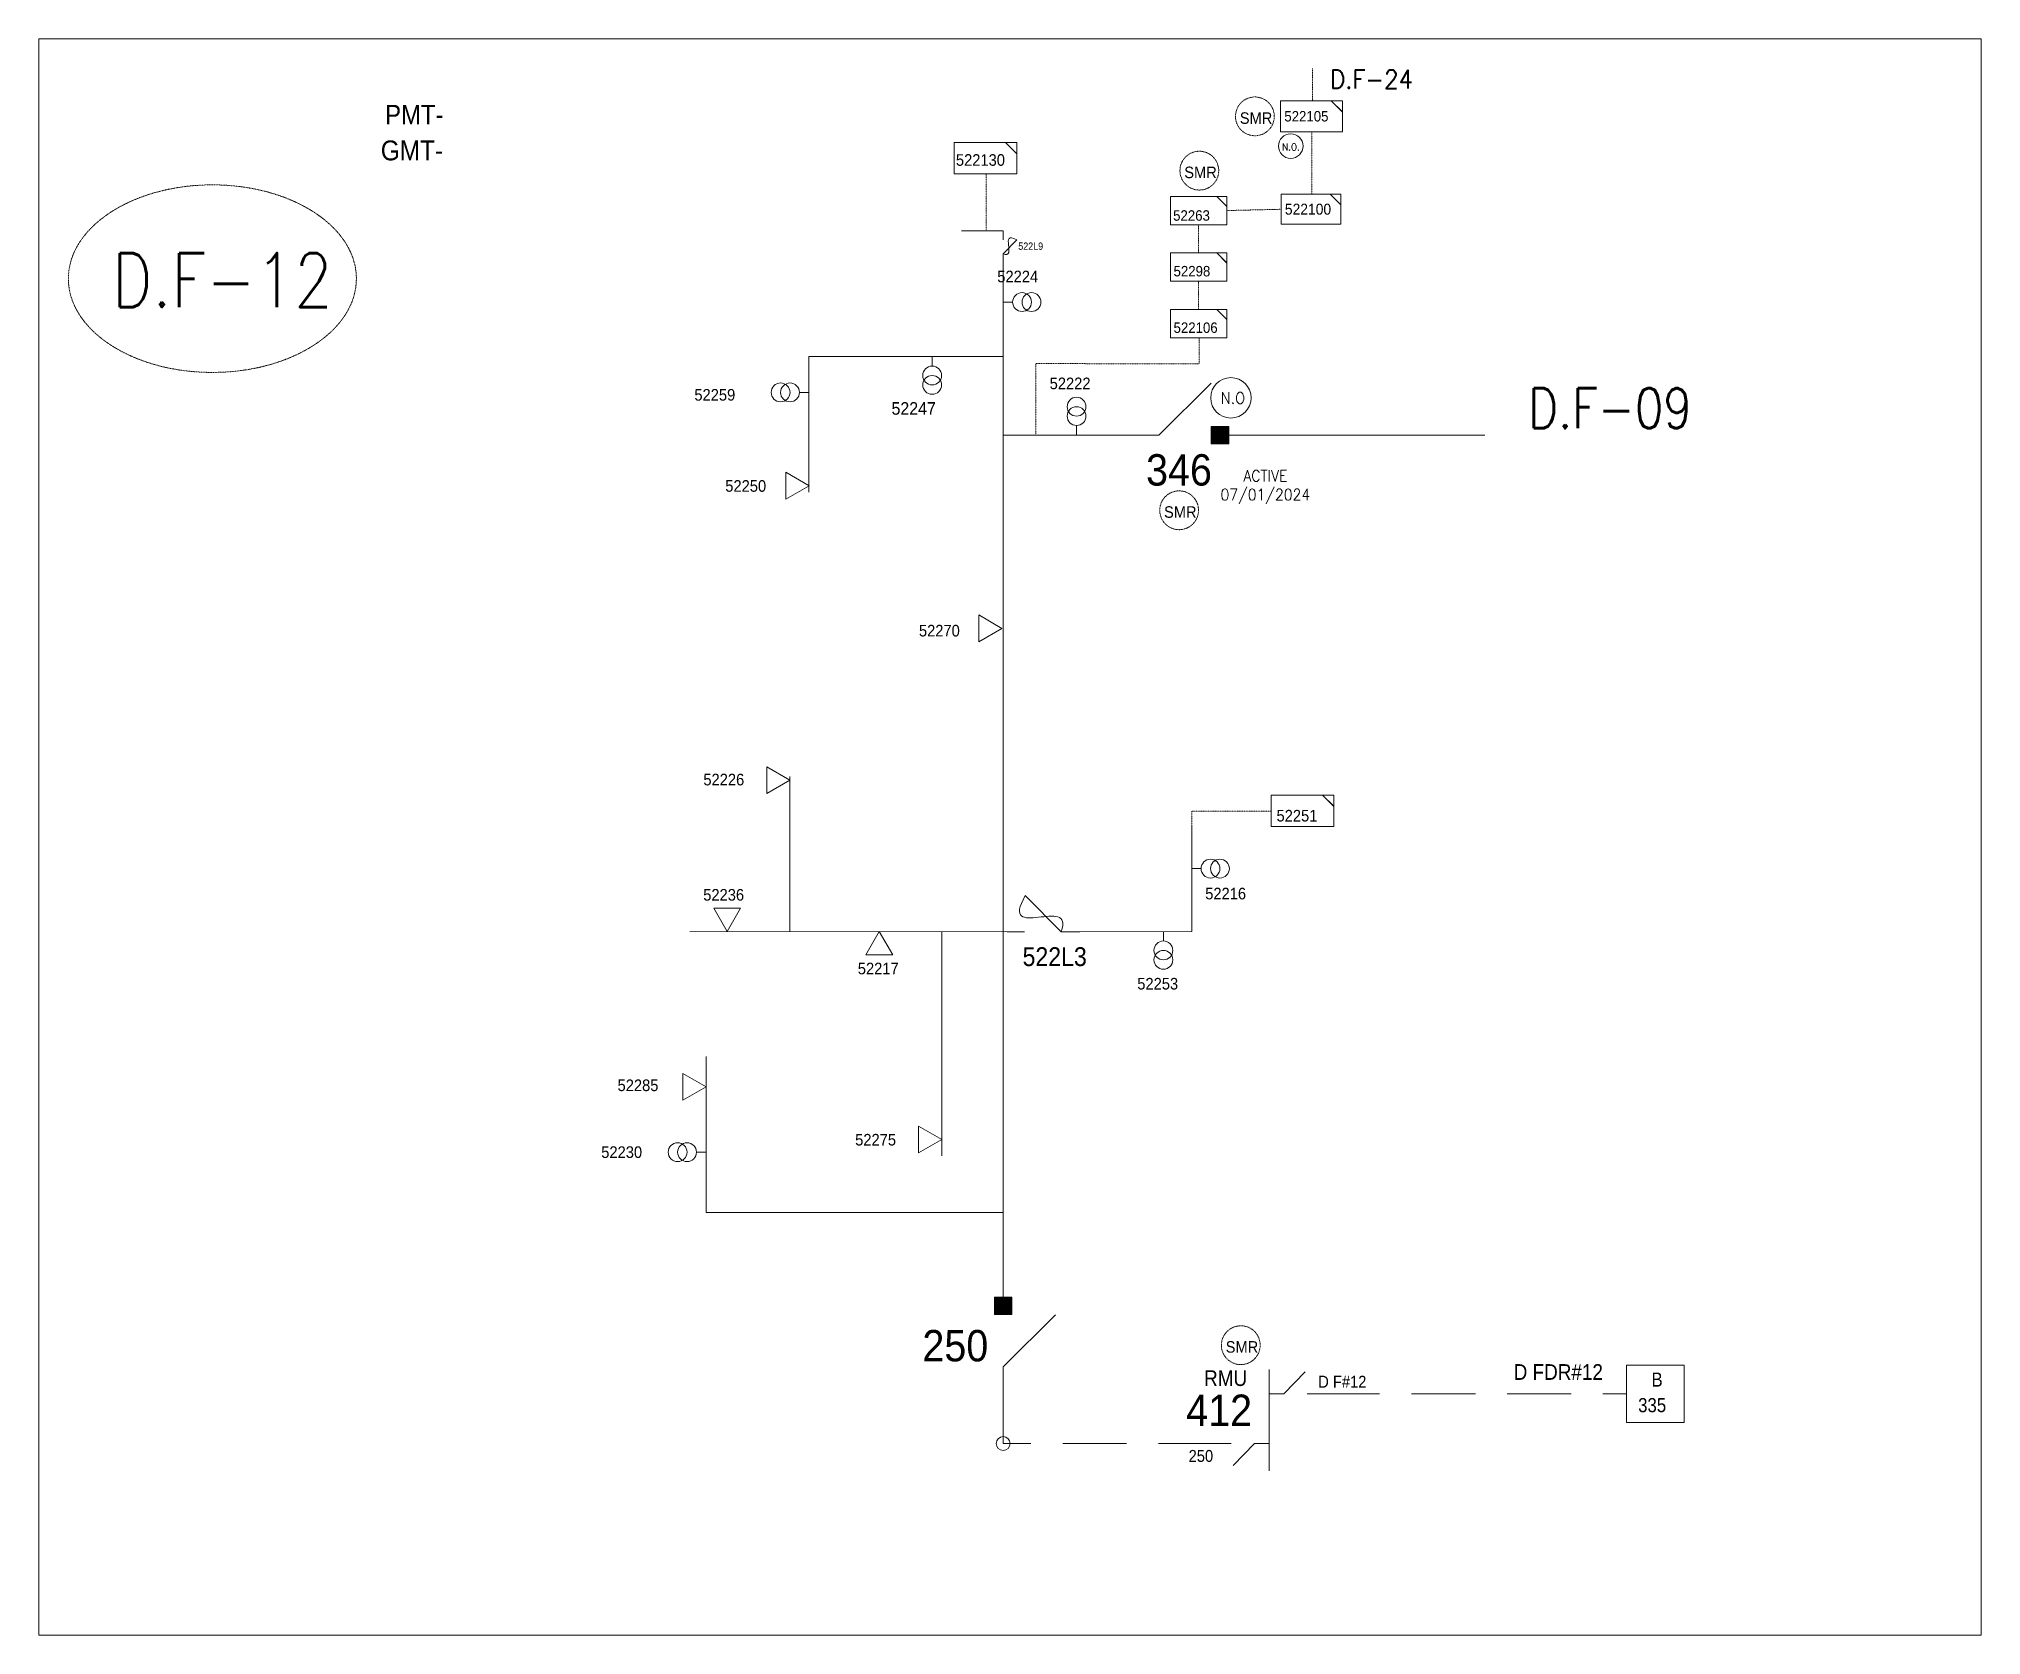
# Model space of a CAD drawing. Header units: metres. Extents: x 65984 to 144644, y -19036 to 23726.
# Drawn here: x 84321 to 85713, y 795 to 1939 of the extents above; entities that cross this region are included whole.
import ezdxf
from ezdxf.enums import TextEntityAlignment as Align

# ---------------------------------------------------------------- set-up
doc = ezdxf.new("R2010")
doc.units = ezdxf.units.M
doc.header["$MEASUREMENT"] = 0
doc.linetypes.add('DGN Style 3', pattern=[0.013877, 0, -0.013877])
doc.linetypes.add('HIDDEN2', pattern=[2381.25, 1587.5, -793.75])
doc.layers.get('0').update_dxf_attribs({"color": 95, "lineweight": 40})
for name, color, linetype, lineweight in [('ABS', 7, 'Continuous', 40), ('ABS NUMBER', 112, 'Continuous', 30), ('d_eos', 111, 'Continuous', 40), ('d_eos no', 121, 'Continuous', 40), ('d_fco', 5, 'Continuous', 40), ('d_fco text', 95, 'Continuous', 40), ('d_oh branch', 94, 'Continuous', 40), ('d_switch', 95, 'Continuous', 40), ('d_tf', 1, 'Continuous', 40), ('d_tf no', 6, 'Continuous', 40), ('d_ug cable', 95, 'Continuous', 40), ('d_ug tf', 1, 'Continuous', 40), ('FDR  4  02', 126, 'Continuous', 40), ('fedr no', 95, 'Continuous', 40), ('GRID STATION  04', 7, 'Continuous', 40), ('Level 37', 7, 'Continuous', 0), ('O H MAIN FEEDER', 4, 'Continuous', 100), ('SW N O', 114, 'Continuous', 30)]:
    doc.layers.add(name, color=color, linetype=linetype, lineweight=lineweight)
doc.styles.add('Style-Arial', font='arial.ttf')
doc.styles.add('Style-ENGINEERING', font='ENGINEERING.shx')
doc.styles.add('Style-msdefault', font='msdefault.shx')
doc.styles.add('Style-simplex', font='simplex.shx')
doc.styles.add('Style-STANDARD', font='STANDARD.shx')

msp = doc.modelspace()

# ---------------------------------------------------------------- texts
at = {"layer": 'ABS NUMBER', "color": 7, "lineweight": 13, "style": 'Style-Arial', "width": 0.9}
msp.add_text('250', height=22.5, dxfattribs=at).set_placement((84954, 1013.4), align=Align.TOP_LEFT)
at = {"layer": 'd_eos no', "color": 7, "linetype": 'Continuous', "lineweight": 13, "ltscale": 1.383782, "style": 'Style-Arial', "width": 0.88}
msp.add_text('PMT-', height=13.93, dxfattribs=at).set_placement((84568.9, 1891.3), align=Align.TOP_LEFT)
at = {"layer": 'd_eos no', "color": 7, "linetype": 'Continuous', "lineweight": 13, "ltscale": 1.407125, "style": 'Style-Arial', "width": 0.88}
msp.add_text('GMT-', height=14.24, dxfattribs=at).set_placement((84565.8, 1865.8), align=Align.TOP_LEFT)
at = {"layer": 'd_eos no', "color": 2, "linetype": 'Continuous', "lineweight": 13, "style": 'Style-Arial', "width": 0.9}
msp.add_text('412', height=22.5, dxfattribs=at).set_placement((85143.1, 967.1), align=Align.TOP_LEFT)
at = {"layer": 'd_fco text', "color": 7, "linetype": 'Continuous', "lineweight": 13, "style": 'Style-msdefault', "width": 0.916667}
for s, height, p in [('522L9', 5.23, (85022.7, 1792.7)), ('522L3', 13.5, (85025.8, 1287.7))]:
    msp.add_text(s, height=height, dxfattribs=at).set_placement(p, align=Align.TOP_LEFT)
at = {"layer": 'd_switch', "color": 7, "linetype": 'Continuous', "lineweight": 13, "style": 'Style-ENGINEERING', "width": 0.921053}
for s, p in [('D F#12', (85237.7, 980.6)), ('250', (85144.8, 927.4))]:
    msp.add_text(s, height=8.55, dxfattribs=at).set_placement(p, align=Align.TOP_LEFT)
at = {"layer": 'd_tf no', "color": 1, "linetype": 'Continuous', "lineweight": 13, "style": 'Style-msdefault', "width": 0.947368}
for p in [(85181.5, 1886), (85141.7, 1847.1), (85127.2, 1603.7), (85171.4, 1005.4)]:
    msp.add_text('SMR', height=8.27, dxfattribs=at).set_placement(p, align=Align.TOP_LEFT)
at = {"layer": 'd_tf no', "color": 121, "linetype": 'Continuous', "lineweight": 13, "ltscale": 0.9, "style": 'Style-msdefault', "width": 0.945946}
msp.add_text('522105', height=7.49, dxfattribs=at).set_placement((85213.4, 1886.9), align=Align.TOP_LEFT)
at = {"layer": 'd_tf no', "color": 74, "linetype": 'Continuous', "lineweight": 13, "style": 'Style-msdefault'}
for s, height, width, p in [('522130', 8.33, 0.945946, (84978, 1856)), ('522100', 7.85, 0.945946, (85213.8, 1820.5)), ('  52224', 8.33, 0.945946, (85001.8, 1772.5)), ('  52259', 8.33, 0.945946, (84784.7, 1687.7)), ('52222', 8.33, 0.945946, (85045.2, 1695.9)), ('  52247', 9, 0.95, (84925.5, 1678.3)), ('52250', 8.33, 0.945946, (84812.7, 1622.4)), ('52270', 8.33, 0.945946, (84951.5, 1518.7)), ('52226', 8.33, 0.945946, (84797, 1412)), ('52251', 8.33, 0.945946, (85207.8, 1386.1)), ('52236', 8.33, 0.945946, (84796.9, 1329.4)), ('52216', 8.33, 0.945946, (85156.7, 1330.3)), ('52217', 8.33, 0.945946, (84907.7, 1276.6)), ('52253', 8.33, 0.945946, (85108, 1265.7)), ('52285', 8.33, 0.945946, (84735.5, 1192.9)), ('52230', 8.33, 0.945946, (84723.8, 1145)), ('52275', 8.33, 0.945946, (84905.8, 1153.9))]:
    msp.add_text(s, height=height, dxfattribs=dict(at, width=width)).set_placement(p, align=Align.TOP_LEFT)
at = {"layer": 'd_tf no', "color": 2, "linetype": 'Continuous', "lineweight": 13, "style": 'Style-msdefault', "width": 0.945946}
msp.add_text('52263', height=7.49, dxfattribs=at).set_placement((85133.7, 1815.8), align=Align.TOP_LEFT)
at = {"layer": 'd_tf no', "color": 74, "linetype": 'Continuous', "lineweight": 13, "ltscale": 0.9, "style": 'Style-msdefault', "width": 0.945946}
for s, p in [('52298', (85134, 1775.9)), ('522106', (85134, 1735.4))]:
    msp.add_text(s, height=7.49, dxfattribs=at).set_placement(p, align=Align.TOP_LEFT)
at = {"layer": 'FDR  4  02', "color": 131, "linetype": 'Continuous', "lineweight": 13, "insert": (85199.8, 1617.4), "char_height": 8.06, "attachment_point": 5, "rotation": 359.9994, "style": 'Style-STANDARD'}
msp.add_mtext('ACTIVE\\P07/01/2024', dxfattribs=at)
at = {"layer": 'fedr no', "color": 55, "linetype": 'Continuous', "lineweight": 13, "width": 0.909091}
for s, height, style, p in [('D.F-24', 13.28, 'Style-simplex', (85275.9, 1909.7)), ('D.F-09', 28.73, 'Style-STANDARD', (85446.8, 1674))]:
    msp.add_text(s, height=height, dxfattribs=dict(at, style=style)).set_placement(p, align=Align.MIDDLE_CENTER)
at = {"layer": 'fedr no', "color": 6, "linetype": 'Continuous', "lineweight": 13, "style": 'Style-STANDARD', "width": 0.909091}
msp.add_text('D.F-12', height=38.67, dxfattribs=at).set_placement((84452.2, 1765.8), align=Align.MIDDLE_CENTER)
at = {"layer": 'fedr no', "color": 2, "linetype": 'Continuous', "lineweight": 13, "style": 'Style-Arial', "width": 0.9}
msp.add_text('346', height=22.5, dxfattribs=at).set_placement((85114.3, 1641), align=Align.TOP_LEFT)
at = {"layer": 'GRID STATION  04', "color": 74, "linetype": 'Continuous', "lineweight": 13, "style": 'Style-msdefault'}
for s, height, width, p in [('D FDR#12', 11.25, 0.9, (85377.8, 988.9)), ('B', 10.1, 0.888889, (85476.6, 982.9)), ('335', 10.12, 0.888889, (85467, 964.6))]:
    msp.add_text(s, height=height, dxfattribs=dict(at, width=width)).set_placement(p, align=Align.TOP_LEFT)
at = {"layer": 'Level 37', "color": 2, "linetype": 'Continuous', "lineweight": 13, "style": 'Style-msdefault', "width": 0.9}
msp.add_text('RMU', height=11.25, dxfattribs=at).set_placement((85155.9, 984.5), align=Align.TOP_LEFT)

# ---------------------------------------------------------------- blocks, each defined once
blk = doc.blocks.new('*U1092')
at = {"layer": 'd_eos', "color": 2, "linetype": 'Continuous', "lineweight": 13, "ltscale": 0.919211}
for p, q in [((0.01, 16.17), (0.01, -16.15)), ((4.66, 8.43), (11.46, 15.43)), ((0.01, 8.42), (4.66, 8.43)), ((12.11, 8.43), (14.93, 8.43)), ((-12.08, -7.43), (-14.9, -7.43)), ((-4.64, -7.43), (-11.43, -14.44)), ((0.01, -7.43), (-4.64, -7.43))]:
    blk.add_line(p, q, dxfattribs=at)
blk = doc.blocks.new('ABS2_1_1')
at = {"color": 0, "linetype": 'ByBlock', "lineweight": -2, "ltscale": 500}
for q in [(-29900, 43500), (0, 0)]:
    blk.add_line((0, 13600), q, dxfattribs=at)
at = {"color": 0, "linetype": 'ByBlock', "lineweight": -2, "ltscale": 500, "flags": 128}
for points in [[(5000, 43600), (-5000, 43600), (-5000, 53600), (5000, 53600)], [(3791, 49653), (3791, 49653), (3791, 49653)]]:
    blk.add_lwpolyline(points, close=True, dxfattribs=at)
at = {"color": 0, "linetype": 'ByBlock', "lineweight": -2, "ltscale": 500}
for points in [[(5000, 43600), (-5000, 43600), (5000, 53600), (-5000, 53600)], [(3791, 49653), (3791, 49653), (3791, 49653)]]:
    blk.add_solid(points, dxfattribs=at)
blk = doc.blocks.new('TFU_149')
at = {"layer": 'd_tf', "color": 74, "linetype": 'Continuous', "lineweight": 13, "ltscale": 0.000879471}
blk.add_line((0, 10), (0, 0), dxfattribs=at)
at = {"layer": 'd_tf', "color": 74, "linetype": 'Continuous', "lineweight": 13, "ltscale": 0.000879471, "extrusion": (0, 0, -1)}
for centre in [(0, 30), (0, 20)]:
    blk.add_circle(centre, 10, dxfattribs=at)
blk = doc.blocks.new('*U1012')
at = {"layer": 'd_fco', "color": 7, "linetype": 'Continuous', "lineweight": 13}
blk.add_line((-4.6, 4.21), (-10.13, 4.21), dxfattribs=at)
at = {"layer": 'd_fco', "color": 7, "linetype": 'Continuous', "lineweight": 13, "flags": 128}
blk.add_lwpolyline([(13.02, 4.21), (7.07, 4.21), (-4.4, -7.26)], dxfattribs=at)
at = {"layer": 'd_fco', "color": 7, "linetype": 'Continuous', "lineweight": 13}
blk.add_open_spline([(-4.4, -7.26), (-13, 7.69), (11.58, -7.67), (7.07, 4.21)], degree=3, dxfattribs=at)
blk = doc.blocks.new('TF_8')
at = {"color": 0, "linetype": 'ByBlock', "lineweight": -2}
blk.add_line((6.3, 4.95), (9.9, 1.35), dxfattribs=at)
blk.add_3dface([(-10.1, 4.95), (9.9, 4.95), (9.9, -5.05), (-10.1, -5.05)], dxfattribs=at)
blk = doc.blocks.new('*U3167')
at = {"layer": 'd_ug tf', "color": 74, "linetype": 'Continuous', "lineweight": 13, "flags": 128}
blk.add_lwpolyline([(11.46, 1.66), (7.33, 5.73), (11.47, 5.73)], close=True, dxfattribs=at)
at = {"layer": 'd_ug tf', "color": 74, "linetype": 'Continuous', "lineweight": 13, "xscale": 1.147979204721027, "yscale": 1.147979204721027, "zscale": 0.3630735559045986, "rotation": 359.9999999999999}
blk.add_blockref('TF_8', (0.1, 0.04), dxfattribs=at)
blk = doc.blocks.new('*U1266')
at = {"layer": 'SW N O', "color": 3, "lineweight": 13}
blk.add_circle((0, 0), 16.8, dxfattribs=at)
at = {"layer": 'SW N O', "color": 3, "lineweight": 13, "style": 'Style-STANDARD'}
blk.add_text('N.O', height=9.6, dxfattribs=at).set_placement((1.7, -0.2), align=Align.MIDDLE_CENTER)
blk = doc.blocks.new('ABS2_1_2')
at = {"color": 0, "linetype": 'ByBlock', "lineweight": -2, "ltscale": 500}
for q in [(-29900, 43500), (0, 0)]:
    blk.add_line((0, 13600), q, dxfattribs=at)
at = {"color": 0, "linetype": 'ByBlock', "lineweight": -2, "ltscale": 500, "flags": 128}
for points in [[(5000, 43600), (-5000, 43600), (-5000, 53600), (5000, 53600)], [(3791, 49653), (3791, 49653), (3791, 49653)]]:
    blk.add_lwpolyline(points, close=True, dxfattribs=at)
at = {"color": 0, "linetype": 'ByBlock', "lineweight": -2, "ltscale": 500}
for points in [[(5000, 43600), (-5000, 43600), (5000, 53600), (-5000, 53600)], [(3791, 49653), (3791, 49653), (3791, 49653)]]:
    blk.add_solid(points, dxfattribs=at)
blk = doc.blocks.new('*U3962')
at = {"layer": 'd_ug tf', "color": 2, "linetype": 'Continuous', "lineweight": 13, "flags": 128}
blk.add_lwpolyline([(11.46, 1.66), (7.33, 5.73), (11.47, 5.73)], close=True, dxfattribs=at)
at = {"layer": 'd_ug tf', "color": 2, "linetype": 'Continuous', "lineweight": 13, "xscale": 1.147979204721026, "yscale": 1.147979204721026, "zscale": 0.3325051525680972, "rotation": 359.9999999999999}
blk.add_blockref('TF_8', (0.1, 0.04), dxfattribs=at)
blk = doc.blocks.new('*U3982')
at = {"layer": 'SW N O', "color": 80, "lineweight": 13, "extrusion": (0, 0, -1)}
blk.add_circle((0, 0), 16.8, dxfattribs=at)
at = {"layer": 'SW N O', "color": 80, "lineweight": 13, "extrusion": (0, 0, -1), "style": 'Style-STANDARD'}
blk.add_text('N.O.', height=9.6, dxfattribs=at).set_placement((0.3, -1.1), align=Align.MIDDLE_CENTER)

# ---------------------------------------------------------------- linework, layer by layer
at = {"layer": 'd_oh branch', "color": 74, "linetype": 'Continuous', "lineweight": 13}
for p, q in [((85011.9, 1801.1), (84982.1, 1801.1)), ((85011.9, 1797.6), (85011.9, 1801.1)), ((85011.9, 1654.6), (85011.9, 1780)), ((85011.9, 1711.1), (84872.7, 1711.1)), ((84872.7, 1711.1), (84872.7, 1613.8)), ((84859, 1298.9), (84859, 1410)), ((85147, 1298.9), (85147, 1374.6)), ((85021, 1298.8), (84787.2, 1298.9)), ((84967.9, 1298.9), (84967.9, 1138.1)), ((85147, 1298.9), (85066.9, 1298.8)), ((84798.9, 1097.5), (84798.9, 1209.3))]:
    msp.add_line(p, q, dxfattribs=at)
at = {"layer": 'd_oh branch', "color": 74, "linetype": 'Continuous', "lineweight": 13, "flags": 128}
msp.add_lwpolyline([(85011.9, 1097.5), (84798.9, 1097.5)], dxfattribs=at)
at = {"layer": 'd_tf', "color": 74, "linetype": 'Continuous', "lineweight": 13, "ltscale": 0.000960215, "flags": 128}
for points in [[(84856.1, 1608.8), (84856.1, 1628), (84872.8, 1618.4)], [(84994.4, 1506.6), (84994.4, 1525.8), (85011, 1516.2)], [(84842.4, 1397.8), (84842.4, 1417), (84859, 1407.4)], [(84804.4, 1315.6), (84823.6, 1315.6), (84814, 1298.9)], [(84932.7, 1282.2), (84913.5, 1282.2), (84923.1, 1298.9)], [(84782.2, 1178.1), (84782.2, 1197.3), (84798.9, 1187.7)], [(84951.2, 1140.3), (84951.2, 1159.5), (84967.9, 1149.9)]]:
    msp.add_lwpolyline(points, close=True, dxfattribs=at)
at = {"layer": 'd_ug cable', "color": 74, "linetype": 'DGN Style 3', "lineweight": 13}
for p, q in [((85233.5, 1894.2), (85233.5, 1917.6)), ((85233.2, 1827.9), (85233.2, 1872)), ((85172.2, 1815.6), (85211.1, 1816.5)), ((85152, 1785.2), (85152, 1805.5)), ((85152, 1744.7), (85152, 1765)), ((85152.3, 1705.9), (85152.3, 1724.1)), ((85035.2, 1655.3), (85035.2, 1705.9)), ((85035.2, 1705.9), (85152.2, 1705.8))]:
    msp.add_line(p, q, dxfattribs=at)
at = {"layer": 'd_ug cable', "color": 74, "linetype": 'DGN Style 3', "lineweight": 13, "flags": 128}
for points in [[(84999.8, 1801.1), (84999.8, 1814.2), (84999.8, 1841.4)], [(85147, 1374.6), (85147, 1385.3), (85203.8, 1385.3)]]:
    msp.add_lwpolyline(points, dxfattribs=at)
at = {"layer": 'd_ug cable', "color": 74, "linetype": 'HIDDEN2', "lineweight": 13, "ltscale": 0.028806}
for points in [[(85236, 967.6), (85458.6, 967.6)], [(85168.9, 932), (85011.9, 932)]]:
    msp.add_lwpolyline(points, dxfattribs=at)
at = {"layer": 'd_ug cable', "color": 2, "linetype": 'DGN Style 3', "lineweight": 13}
for centre in [(85192.3, 1883.1), (85152.5, 1844.2), (85138, 1600.8), (85182.2, 1002.5)]:
    msp.add_circle(centre, 13.9, dxfattribs=at)
at = {"layer": 'fedr no', "color": 82, "linetype": 'DGN Style 3', "lineweight": 13, "true_color": 0x1dc70e}
msp.add_ellipse((84445.1, 1766.8), major_axis=(103.2, 0), ratio=0.651175, dxfattribs=at)
at = {"layer": 'GRID STATION  04', "color": 74, "linetype": 'Continuous', "lineweight": 13, "ltscale": 1.325097, "flags": 128}
msp.add_lwpolyline([(85458.6, 947), (85458.6, 988.3), (85500, 988.3), (85500, 947)], close=True, dxfattribs=at)
at = {"layer": 'O H MAIN FEEDER', "color": 74, "lineweight": 13, "ltscale": 1.12111}
for q in [(85011.9, 1030.7), (85120.1, 1654.6)]:
    msp.add_line((85011.9, 1654.6), q, dxfattribs=at)
at = {"layer": 'O H MAIN FEEDER', "color": 134, "lineweight": 13, "ltscale": 1.12111}
msp.add_line((85173.6, 1654.6), (85357, 1654.6), dxfattribs=at)
at = {"layer": 'O H MAIN FEEDER', "color": 140, "lineweight": 13, "ltscale": 0.498271, "flags": 128}
msp.add_lwpolyline([(84320.7, 1938.6), (85712.8, 1938.6), (85712.8, 794.7), (84320.7, 794.7)], close=True, dxfattribs=at)
at = {"layer": 'O H MAIN FEEDER', "color": 74, "lineweight": 13, "ltscale": 1.12111, "flags": 128}
msp.add_lwpolyline([(85011.9, 969.9), (85011.9, 932)], dxfattribs=at)
at = {"layer": 'O H MAIN FEEDER', "color": 74, "lineweight": 13, "ltscale": 1.098688}
msp.add_circle((85011.9, 932), 4.96, dxfattribs=at)

# ---------------------------------------------------------------- block references
at = {"layer": 'ABS', "color": 7, "linetype": 'Continuous', "lineweight": 13, "ltscale": 1.866313, "xscale": 0.001250431181724625, "yscale": -0.001250431181724626, "zscale": 0.0008280754372015645, "rotation": 180.0000000000002}
msp.add_blockref('ABS2_1_1', (85011.9, 969.9), dxfattribs=at)
at = {"layer": 'd_eos', "color": 2, "linetype": 'Continuous', "lineweight": 13, "ltscale": 1.436268, "xscale": 2.25, "yscale": 2.25, "zscale": 2.25}
msp.add_blockref('*U1092', (85202.5, 948.7), dxfattribs=at)
at = {"layer": 'd_fco', "color": 7, "linetype": 'Continuous', "lineweight": 13, "extrusion": (0, 0, -1)}
for p, xscale, yscale, zscale, rotation in [((-85015.4, 1790.7), 0.8622353536931541, 0.8622353536931541, 0.8622353536931541, 270.0000000006), ((-85037.6, 1308.3), 2.25, 2.25, 2.25, 180.0000000006)]:
    msp.add_blockref('*U1012', p, dxfattribs=dict(at, xscale=xscale, yscale=yscale, zscale=zscale, rotation=rotation))
at = {"layer": 'd_tf', "color": 74, "linetype": 'Continuous', "lineweight": 13, "ltscale": 0.000879471, "extrusion": (0, 0, -1), "xscale": 0.6749999999999999, "yscale": 0.6749999999999999, "zscale": 0.6749999999999999}
for p, rotation in [((-85011.9, 1750), 89.99999999999991), ((-84961, 1710.9), 179.9999999999999), ((-84872.6, 1685.3), 269.9999999999999), ((-84798.8, 1140.8), 269.9999999999999)]:
    msp.add_blockref('TFU_149', p, dxfattribs=dict(at, rotation=rotation))
at = {"layer": 'd_tf', "color": 74, "linetype": 'Continuous', "lineweight": 13, "ltscale": 0.000879471, "xscale": 0.6749999999999999, "yscale": 0.6749999999999999, "zscale": 0.6749999999999999}
for p, rotation in [((85064.5, 1654.8), 359.9999999999999), ((85147, 1344), 269.9999999999999), ((85126.7, 1298.9), 179.9999999999999)]:
    msp.add_blockref('TFU_149', p, dxfattribs=dict(at, rotation=rotation))
at = {"layer": 'd_ug tf', "color": 2, "linetype": 'Continuous', "lineweight": 13}
for name, p, xscale, yscale, zscale in [('*U3962', (85232.9, 1883.1), 1.927021700269517, 1.927021700269517, 1.927021700269517), ('TF_8', (85152.2, 1815.7), 2.025929774842695, 2.025929774842695, 0.6407446444501499)]:
    msp.add_blockref(name, p, dxfattribs=dict(at, xscale=xscale, yscale=yscale, zscale=zscale))
at = {"layer": 'd_ug tf', "color": 74, "linetype": 'Continuous', "lineweight": 13}
for name, p, xscale, yscale, zscale in [('TF_8', (84999.4, 1853.2), 2.25103308315855, 2.25103308315855, 0.7119384938334998), ('TF_8', (85232.8, 1816.7), 2.140492741093627, 2.140492741093627, 0.7119384938334998), ('*U3167', (85152, 1775.1), 1.764779158464828, 1.764779158464828, 1.764779158464828), ('*U3167', (85152, 1734.6), 1.764779158464828, 1.764779158464828, 1.764779158464828), ('*U3167', (85226.4, 1385.5), 1.960865731627586, 1.960865731627586, 1.960865731627586)]:
    msp.add_blockref(name, p, dxfattribs=dict(at, xscale=xscale, yscale=yscale, zscale=zscale))
at = {"layer": 'fedr no', "color": 2, "linetype": 'Continuous', "lineweight": 13, "xscale": 0.001250431181724625, "yscale": 0.001250431181724625, "zscale": 0.0008280754372015645, "rotation": 269.9999999999997}
msp.add_blockref('ABS2_1_2', (85106.5, 1654.6), dxfattribs=at)
at = {"layer": 'SW N O', "color": 80, "lineweight": 13, "extrusion": (0, 0, -1), "xscale": 0.5245688991269253, "yscale": 0.5245688991269253, "zscale": 0.5245688991269253}
msp.add_blockref('*U3982', (-85218, 1861.8), dxfattribs=at)
at = {"layer": 'SW N O', "color": 3, "lineweight": 13, "xscale": 0.8612648995125726, "yscale": 0.8612648995125726, "zscale": 0.8612648995125726}
msp.add_blockref('*U1266', (85175.1, 1681.4), dxfattribs=at)

msp.set_redraw_order([(e.dxf.handle, doc.entitydb.next_handle()) for e in msp.query("TEXT MTEXT ATTDEF DIMENSION ARC_DIMENSION")])  # texts and dimensions are drawn at this point

doc.saveas('drawing.dxf')
